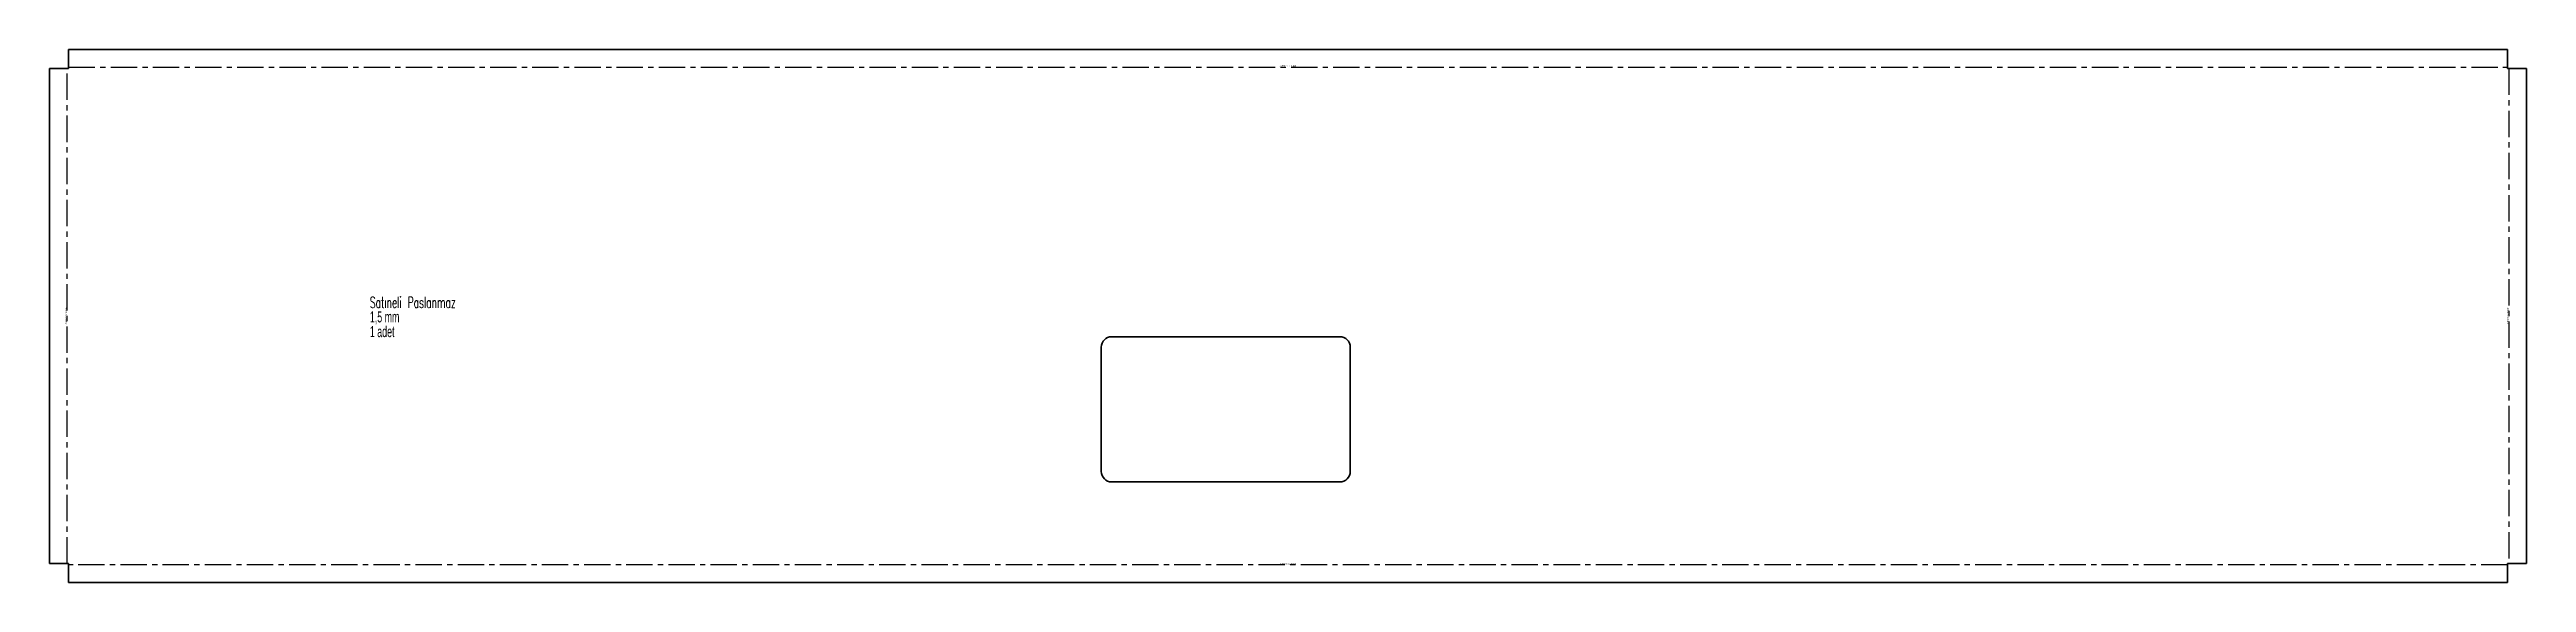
# Model space of a CAD drawing. Header units: millimetres. Extents: x -995 to 1199, y -614 to 487.
# Drawn here: x -980 to 214, y -287 to -30 of the extents above; entities that cross this region are included whole.
import ezdxf

# ---------------------------------------------------------------- set-up
doc = ezdxf.new("R2010")
doc.units = ezdxf.units.MM
doc.linetypes.add('CENTERX2', pattern=[20.32, 12.7, -2.54, 2.54, -2.54])
doc.styles.add('SLDTEXTSTYLE0', font='TXT', dxfattribs={"width": 0.605})
doc.styles.add('SLDTEXTSTYLE1', font='TXT', dxfattribs={"width": 0.605, "bigfont": 'bigfont'})

# ---------------------------------------------------------------- blocks, each defined once
blk = doc.blocks.new('SW_NOTE_0')
at = {"color": 0, "linetype": 'Continuous', "lineweight": 0, "attachment_point": 1}
for s, insert, char_height, style in [('Satıneli Paslanmaz', (0, 6.8), 5.292, 'SLDTEXTSTYLE1'), ('1,5 mm', (0, -0.2), 5.29, 'SLDTEXTSTYLE0'), ('1 adet', (0, -7.3), 5.29, 'SLDTEXTSTYLE0')]:
    blk.add_mtext(s, dxfattribs=dict(at, insert=insert, char_height=char_height, style=style))

msp = doc.modelspace()

# ---------------------------------------------------------------- linework, layer by layer
at = {"color": 7, "linetype": 'Continuous', "lineweight": 35}
for p, q in [((-971, -38.8), (-971, -29.6)), ((204.6, -29.6), (-971, -29.6)), ((204.6, -38.8), (204.6, -29.6)), ((-980.2, -38.8), (-980.2, -277.4)), ((-971, -38.8), (-980.2, -38.8)), ((204.6, -38.8), (213.8, -38.8)), ((213.8, -277.4), (213.8, -38.8)), ((-473.2, -173.1), (-473.2, -233.1)), ((-358.2, -168.1), (-468.2, -168.1)), ((-353.2, -233.1), (-353.2, -173.1)), ((-468.2, -238.1), (-358.2, -238.1)), ((-971, -277.4), (-980.2, -277.4)), ((-971, -277.4), (-971, -286.6)), ((204.6, -277.4), (213.8, -277.4)), ((204.6, -277.4), (204.6, -286.6)), ((-971, -286.6), (204.6, -286.6))]:
    msp.add_line(p, q, dxfattribs=at)
at = {"color": 7, "linetype": 'CENTERX2'}
for p, q in [((-971.7, -277.4), (-971.7, -38.8)), ((-971, -38.1), (204.6, -38.1)), ((205.3, -38.8), (205.3, -277.4)), ((204.6, -278.1), (-971, -278.1))]:
    msp.add_line(p, q, dxfattribs=at)
at = {"color": 7, "linetype": 'Continuous', "lineweight": 35}
for centre, start, end in [((-468.2, -173.1), 90, 180), ((-358.2, -173.1), 0, 90), ((-468.2, -233.1), 180, 270), ((-358.2, -233.1), 270, 0)]:
    msp.add_arc(centre, 5, start, end, dxfattribs=at)

# ---------------------------------------------------------------- block references
at = {"color": 7, "linetype": 'Continuous', "lineweight": 0}
msp.add_blockref('SW_NOTE_0', (-825.8, -155.7), dxfattribs=at)

# ---------------------------------------------------------------- texts
at = {"color": 7, "linetype": 'Continuous', "lineweight": 18, "insert": (-383.3, -37), "char_height": 0.794, "attachment_point": 2, "style": 'SLDTEXTSTYLE0'}
msp.add_mtext('DOWN  90.00°  R 1.50', dxfattribs=at)
at = {"color": 7, "linetype": 'Continuous', "lineweight": 0, "char_height": 0.794, "attachment_point": 2, "rotation": 90, "style": 'SLDTEXTSTYLE0'}
for insert in [(-972.6, -158.2), (204.4, -158.2)]:
    msp.add_mtext('DOWN  90.00°  R 1.50', dxfattribs=dict(at, insert=insert))
at = {"color": 7, "linetype": 'Continuous', "lineweight": 0, "insert": (-383.3, -277.2), "char_height": 0.794, "attachment_point": 2, "style": 'SLDTEXTSTYLE0'}
msp.add_mtext('DOWN  90.00°  R 1.50', dxfattribs=at)

doc.saveas('drawing.dxf')
